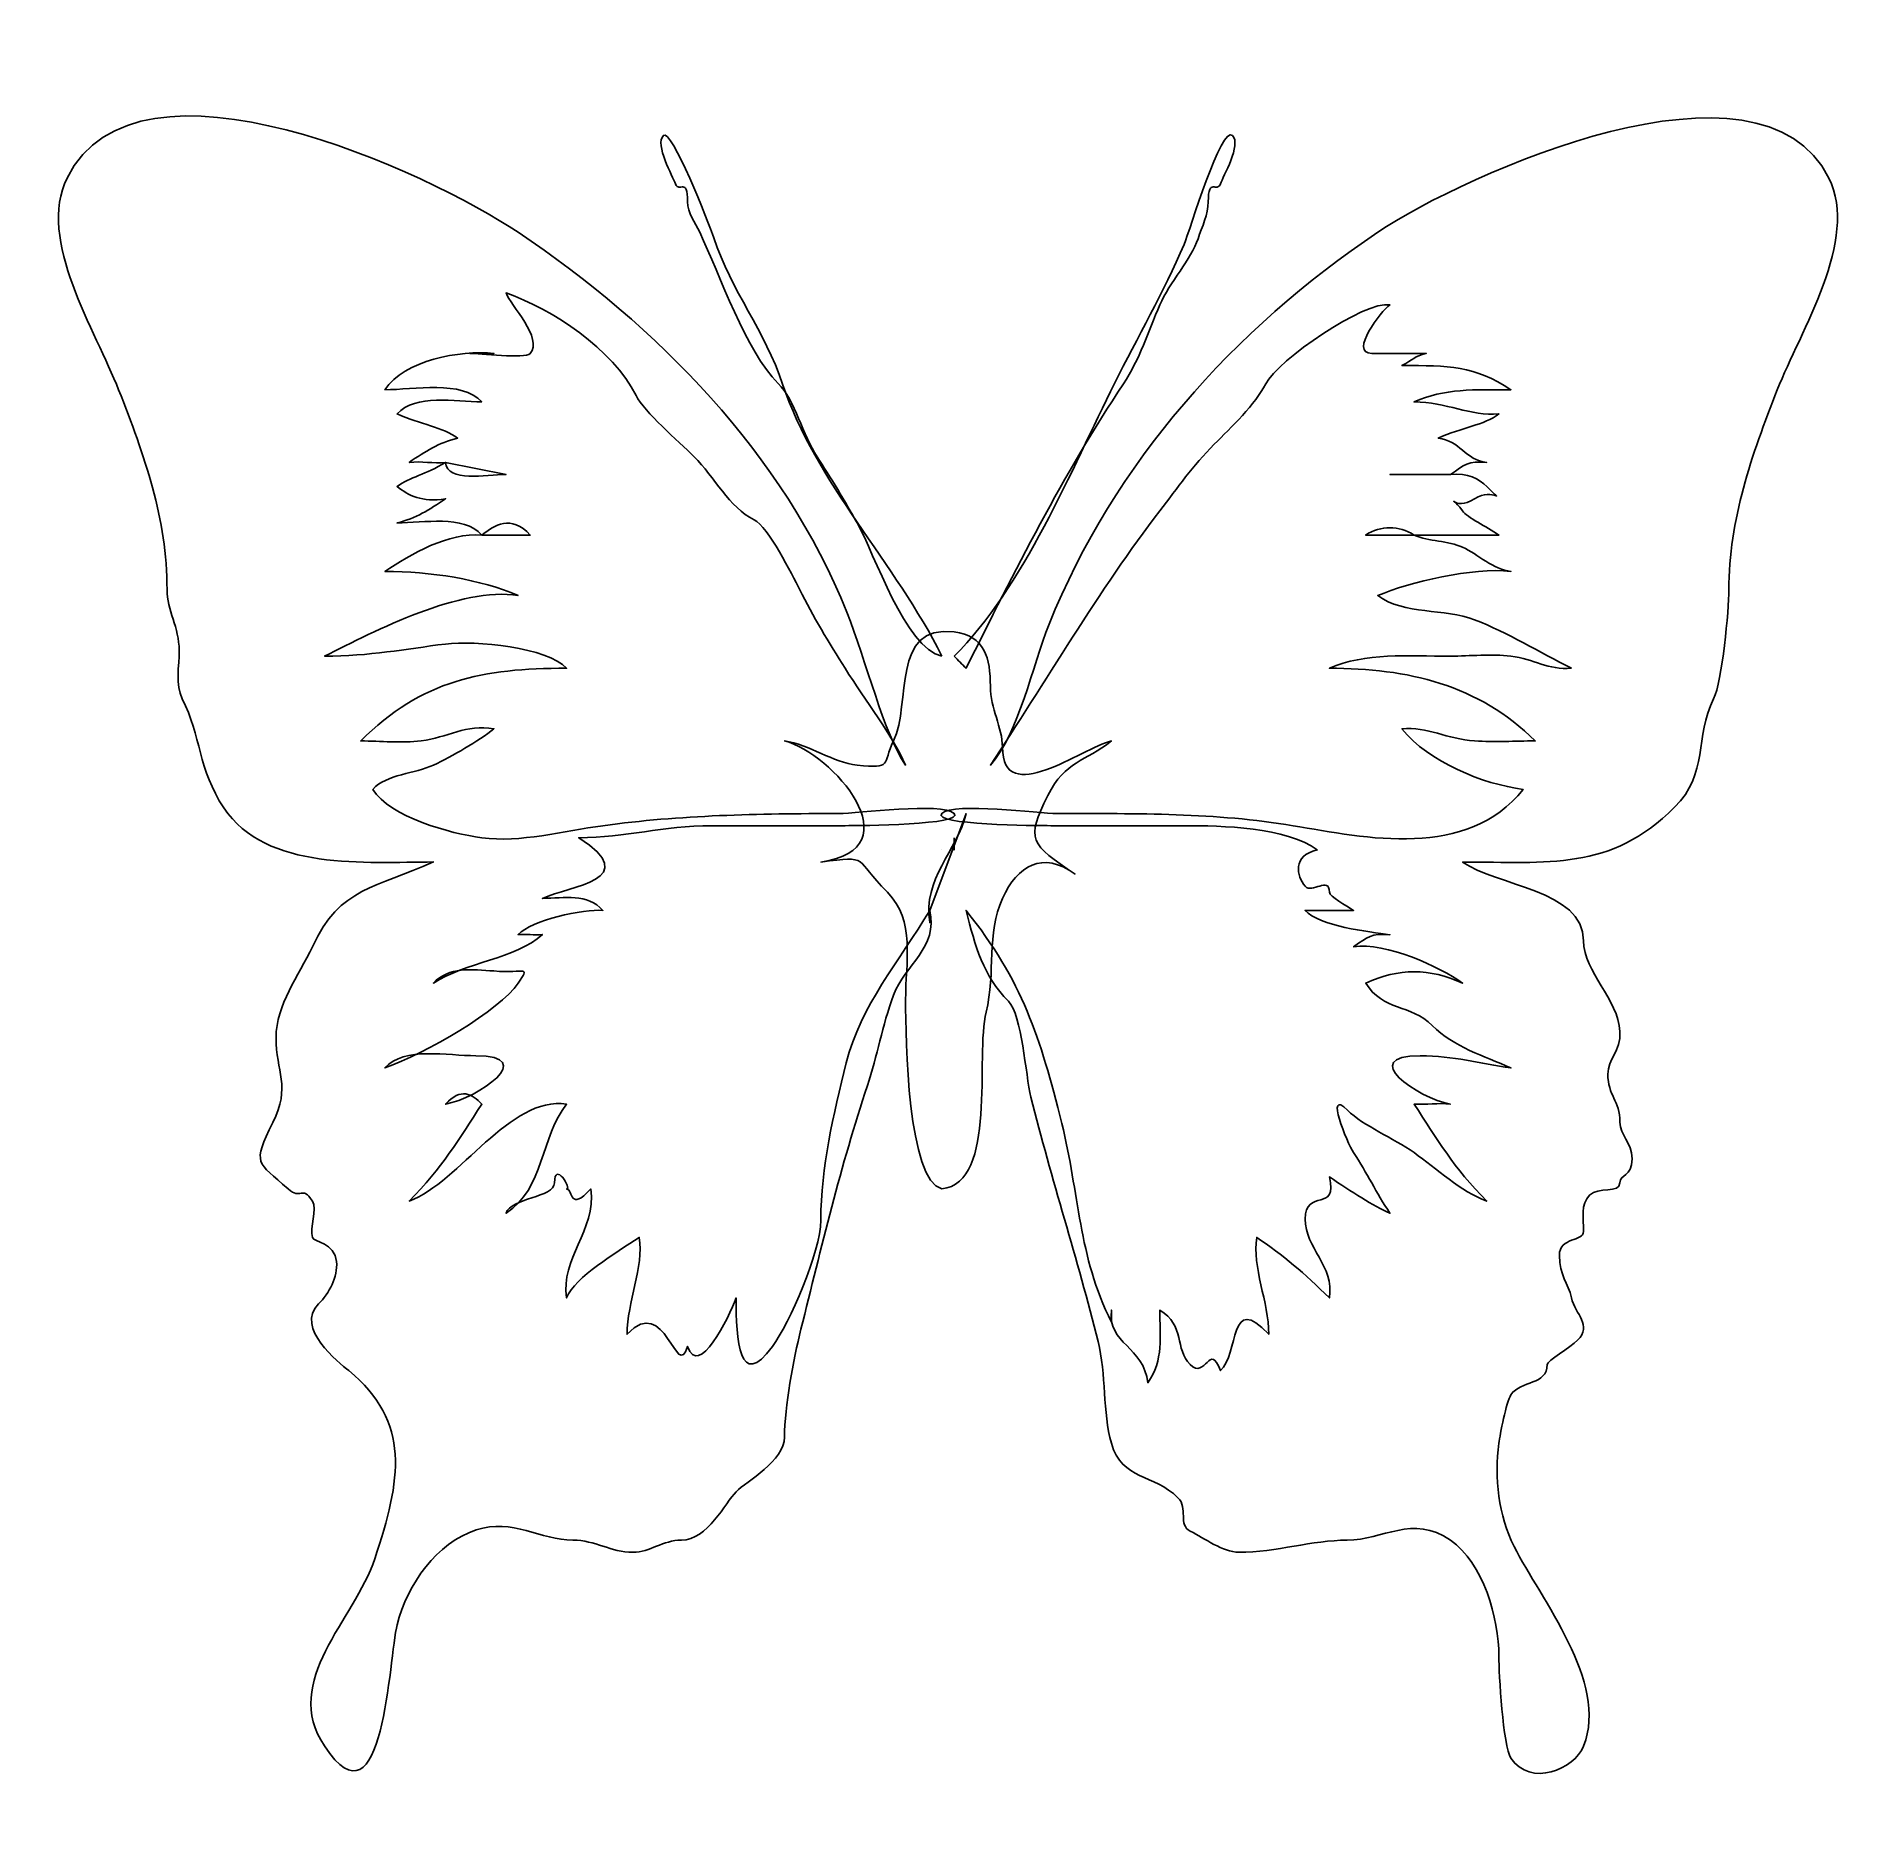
# Model space of a CAD drawing. Header units: centimetres. Extents: x -3.48 to 3.48, y -3.4 to 3.47.
import ezdxf

# ---------------------------------------------------------------- set-up
doc = ezdxf.new("R2010")
doc.units = ezdxf.units.CM
doc.header["$MEASUREMENT"] = 0
doc.layers.add('Layer 1', color=7, linetype='Continuous')

msp = doc.modelspace()

# ---------------------------------------------------------------- linework, layer by layer
at = {"layer": 'Layer 1', "lineweight": 25}
for points, knots in [([(-2.38187, 1.10178), (-2.20918, 1.10178), (-2.07387, 1.12893), (-1.91938, 1.14803), (-1.91938, 1.14803), (-1.80569, 1.16208), (-1.5296, 1.13544), (-1.45689, 1.05553), (-1.45689, 1.05553), (-1.77614, 1.05553), (-2.00982, 1.01134), (-2.24313, 0.77803), (-2.24313, 0.77803), (-2.16767, 0.77803), (-2.08658, 0.76874), (-2.01188, 0.77803), (-2.01188, 0.77803), (-1.91308, 0.79031), (-1.84099, 0.84296), (-1.73438, 0.82428), (-1.73438, 0.82428), (-1.79354, 0.77631), (-1.89345, 0.71995), (-1.96563, 0.68553), (-1.96563, 0.68553), (-2.03339, 0.65322), (-2.14666, 0.65111), (-2.19688, 0.59303), (-2.19688, 0.59303), (-2.13134, 0.48664), (-1.90044, 0.42407), (-1.78064, 0.40806), (-1.78064, 0.40806), (-1.63406, 0.38848), (-1.46854, 0.43365), (-1.31815, 0.45431), (-1.31815, 0.45431), (-1.02457, 0.49466), (-0.72461, 0.50056), (-0.41632, 0.50056), (-0.41632, 0.50056), (-0.34845, 0.50056), (-0.02241, 0.54504), (0.02307, 0.50056), (0.02307, 0.50056), (0.06683, 0.45772), (-0.33864, 0.45431), (-0.3932, 0.45431), (-0.3932, 0.45431), (-0.56277, 0.45431), (-0.73234, 0.45431), (-0.90191, 0.45431), (-0.90191, 0.45431), (-1.09241, 0.45431), (-1.22841, 0.40806), (-1.41065, 0.40806), (-1.41065, 0.40806), (-1.15959, 0.24759), (-1.44354, 0.22494), (-1.5494, 0.17681), (-1.5494, 0.17681), (-1.46312, 0.17681), (-1.37888, 0.19761), (-1.31815, 0.13056), (-1.31815, 0.13056), (-1.39213, 0.13728), (-1.59154, 0.09365), (-1.64189, 0.03806), (-1.64189, 0.03806), (-1.61117, 0.03989), (-1.58011, 0.03623), (-1.54939, 0.03806), (-1.54939, 0.03806), (-1.65025, -0.05367), (-1.84734, -0.06806), (-1.96563, -0.14694), (-1.96563, -0.14694), (-1.90856, -0.08392), (-1.81754, -0.09429), (-1.73438, -0.10069), (-1.73438, -0.10069), (-1.61167, -0.11011), (-1.59664, -0.07889), (-1.64188, -0.14694), (-1.64188, -0.14694), (-1.71123, -0.25127), (-1.99809, -0.41689), (-2.15062, -0.47068), (-2.15062, -0.47068), (-2.07759, -0.38794), (-1.91048, -0.42443), (-1.80375, -0.42443), (-1.80375, -0.42443), (-1.56134, -0.42443), (-1.79409, -0.58612), (-1.91937, -0.60937), (-1.91937, -0.60937), (-1.85994, -0.5451), (-1.81936, -0.56942), (-1.78062, -0.60937), (-1.78062, -0.60937), (-1.86944, -0.74261), (-1.93117, -0.85247), (-2.05812, -0.97936), (-2.05812, -0.97936), (-1.86402, -0.90737), (-1.67424, -0.57643), (-1.45688, -0.60937), (-1.45688, -0.60937), (-1.55684, -0.73267), (-1.54165, -0.93206), (-1.68813, -1.02561), (-1.68813, -1.02561), (-1.67122, -0.9682), (-1.50313, -0.96566), (-1.50313, -0.90999), (-1.50313, -0.90999), (-1.50313, -0.82289), (-1.43503, -0.93576), (-1.45688, -0.93311), (-1.45688, -0.93311), (-1.42965, -0.93639), (-1.44804, -1.02241), (-1.36441, -0.93311), (-1.36441, -0.93311), (-1.3439, -1.09326), (-1.4812, -1.19862), (-1.45688, -1.3493), (-1.45688, -1.3493), (-1.42346, -1.26823), (-1.26937, -1.17806), (-1.17938, -1.11811), (-1.17938, -1.11811), (-1.16096, -1.23236), (-1.22563, -1.36378), (-1.22563, -1.48805), (-1.22563, -1.48805), (-1.07815, -1.32866), (-1.03791, -1.67368), (-0.99438, -1.5343), (-0.99438, -1.5343), (-0.95504, -1.66029), (-0.83571, -1.42394), (-0.80938, -1.3493), (-0.80938, -1.3493), (-0.80938, -1.50956), (-0.79726, -1.70781), (-0.67063, -1.5343), (-0.67063, -1.5343), (-0.60702, -1.44715), (-0.48566, -1.17508), (-0.48566, -1.0526), (-0.48566, -1.0526), (-0.48566, -0.84956), (-0.43772, -0.64893), (-0.38835, -0.45139), (-0.38835, -0.45139), (-0.33337, -0.23155), (-0.18621, -0.06407), (-0.06939, 0.13061), (-0.06939, 0.13061), (-0.03663, -0.01361), (-0.16408, -0.07457), (-0.20814, -0.19313), (-0.20814, -0.19313), (-0.25201, -0.31111), (-0.2696, -0.42379), (-0.30786, -0.53857), (-0.30786, -0.53857), (-0.40901, -0.84186), (-0.48434, -1.15891), (-0.56183, -1.46919), (-0.56183, -1.46919), (-0.59075, -1.58492), (-0.62435, -1.76396), (-0.62435, -1.88117), (-0.62435, -1.88117), (-0.62435, -1.9725), (-0.769, -2.04897), (-0.80935, -2.08929), (-0.80935, -2.08929), (-0.85031, -2.13027), (-0.91804, -2.27429), (-1.01832, -2.27429), (-1.01832, -2.27429), (-1.08923, -2.27429), (-1.13804, -2.32054), (-1.20332, -2.32054), (-1.20332, -2.32054), (-1.2892, -2.32054), (-1.34696, -2.27429), (-1.43285, -2.27429), (-1.43285, -2.27429), (-1.55511, -2.27429), (-1.66431, -2.18928), (-1.80226, -2.23526), (-1.80226, -2.23526), (-1.95302, -2.2855), (-2.06396, -2.43894), (-2.10433, -2.59803), (-2.10433, -2.59803), (-2.1355, -2.72096), (-2.15447, -3.40247), (-2.38183, -3.06052), (-2.38183, -3.06052), (-2.54778, -2.81094), (-2.2683, -2.58117), (-2.18961, -2.34509), (-2.18961, -2.34509), (-2.08899, -2.0432), (-2.04946, -1.82346), (-2.28933, -1.62677), (-2.28933, -1.62677), (-2.32624, -1.5965), (-2.49605, -1.4635), (-2.40495, -1.3724), (-2.40495, -1.3724), (-2.36346, -1.33094), (-2.33034, -1.27043), (-2.33558, -1.21058), (-2.33558, -1.21058), (-2.34185, -1.1388), (-2.42239, -1.13628), (-2.42808, -1.11808), (-2.42808, -1.11808), (-2.43946, -1.08175), (-2.4081, -1.01087), (-2.42808, -0.97933), (-2.42808, -0.97933), (-2.46777, -0.91665), (-2.47155, -0.97708), (-2.52058, -0.93308), (-2.52058, -0.93308), (-2.63885, -0.82696), (-2.6593, -0.84056), (-2.57881, -0.67956), (-2.57881, -0.67956), (-2.5097, -0.54134), (-2.56682, -0.48522), (-2.56682, -0.355), (-2.56682, -0.355), (-2.56682, -0.22996), (-2.48006, -0.12021), (-2.42807, -0.00813), (-2.42807, -0.00813), (-2.32142, 0.22177), (-2.18418, 0.21621), (-1.96558, 0.31561), (-1.96558, 0.31561), (-2.22217, 0.31561), (-2.60431, 0.27939), (-2.76629, 0.5223), (-2.76629, 0.5223), (-2.86482, 0.67004), (-2.85286, 0.79516), (-2.92485, 0.93912), (-2.92485, 0.93912), (-2.95141, 0.99225), (-2.93684, 1.06448), (-2.93684, 1.12353), (-2.93684, 1.12353), (-2.93684, 1.20989), (-2.98309, 1.27868), (-2.98309, 1.35478), (-2.98309, 1.35478), (-2.98309, 1.62757), (-3.06945, 1.86834), (-3.16809, 2.11935), (-3.16809, 2.11935), (-3.25566, 2.34209), (-3.48196, 2.69404), (-3.36509, 2.92777), (-3.36509, 2.92777), (-3.09479, 3.46839), (-1.97923, 2.94693), (-1.64189, 2.72052), (-1.64189, 2.72052), (-1.11069, 2.36399), (-0.62787, 1.87348), (-0.38634, 1.26965), (-0.38634, 1.26965), (-0.31305, 1.08645), (-0.24386, 0.80086), (-0.16195, 0.68553), (-0.16195, 0.68553), (-0.21235, 0.79882), (-0.31475, 0.93138), (-0.3932, 1.05552), (-0.3932, 1.05552), (-0.45318, 1.15045), (-0.51679, 1.25644), (-0.56618, 1.35529), (-0.56618, 1.35529), (-0.59544, 1.4139), (-0.68667, 1.5954), (-0.74088, 1.62252), (-0.74088, 1.62252), (-0.83594, 1.67004), (-0.89156, 1.78516), (-0.97043, 1.86403), (-0.97043, 1.86403), (-1.02925, 1.92285), (-1.16077, 2.03574), (-1.19141, 2.097), (-1.19141, 2.097), (-1.27999, 2.27414), (-1.51111, 2.4268), (-1.68817, 2.48927), (-1.68817, 2.48927), (-1.67105, 2.44069), (-1.54532, 2.31536), (-1.59567, 2.25802), (-1.59567, 2.25802), (-1.61509, 2.2359), (-1.7931, 2.25802), (-1.82692, 2.25802), (-1.82692, 2.25802), (-1.79607, 2.25802), (-1.76525, 2.25802), (-1.73442, 2.25802), (-1.73442, 2.25802), (-1.86338, 2.27091), (-2.07872, 2.23191), (-2.15066, 2.11927), (-2.15066, 2.11927), (-2.04086, 2.11927), (-1.85644, 2.15668), (-1.78067, 2.07302), (-1.78067, 2.07302), (-1.88298, 2.07302), (-2.03337, 2.10522), (-2.10441, 2.02677), (-2.10441, 2.02677), (-2.01604, 1.98658), (-1.92777, 1.97645), (-1.87316, 1.93427), (-1.87316, 1.93427), (-1.94735, 1.91623), (-1.9941, 1.88448), (-2.05816, 1.84177), (-2.05816, 1.84177), (-2.01265, 1.84751), (-1.96495, 1.83603), (-1.91941, 1.84177), (-1.91941, 1.84177), (-1.99598, 1.79327), (-2.05474, 1.78761), (-2.10441, 1.74927), (-2.10441, 1.74927), (-2.06115, 1.71588), (-2.00913, 1.68762), (-1.91941, 1.70302), (-1.91941, 1.70302), (-1.98347, 1.66032), (-2.03022, 1.62854), (-2.10441, 1.61052), (-2.10441, 1.61052), (-2.0021, 1.61052), (-1.85171, 1.64272), (-1.78067, 1.56427), (-1.78067, 1.56427), (-1.90704, 1.57573), (-2.05253, 1.49095), (-2.15066, 1.42552), (-2.15066, 1.42552), (-1.97828, 1.42552), (-1.7862, 1.39589), (-1.64192, 1.33302), (-1.64192, 1.33302), (-1.8616, 1.36848), (-2.18605, 1.1997), (-2.38187, 1.10178)], [0, 0, 0, 0, 0.0106383, 0.0106383, 0.0106383, 0.0106383, 0.0212766, 0.0212766, 0.0212766, 0.0212766, 0.0319149, 0.0319149, 0.0319149, 0.0319149, 0.0425532, 0.0425532, 0.0425532, 0.0425532, 0.0531915, 0.0531915, 0.0531915, 0.0531915, 0.0638298, 0.0638298, 0.0638298, 0.0638298, 0.0744681, 0.0744681, 0.0744681, 0.0744681, 0.0851064, 0.0851064, 0.0851064, 0.0851064, 0.0957447, 0.0957447, 0.0957447, 0.0957447, 0.106383, 0.106383, 0.106383, 0.106383, 0.1170213, 0.1170213, 0.1170213, 0.1170213, 0.1276596, 0.1276596, 0.1276596, 0.1276596, 0.1382979, 0.1382979, 0.1382979, 0.1382979, 0.1489362, 0.1489362, 0.1489362, 0.1489362, 0.1595745, 0.1595745, 0.1595745, 0.1595745, 0.1702128, 0.1702128, 0.1702128, 0.1702128, 0.1808511, 0.1808511, 0.1808511, 0.1808511, 0.1914894, 0.1914894, 0.1914894, 0.1914894, 0.2021277, 0.2021277, 0.2021277, 0.2021277, 0.212766, 0.212766, 0.212766, 0.212766, 0.2234043, 0.2234043, 0.2234043, 0.2234043, 0.2340426, 0.2340426, 0.2340426, 0.2340426, 0.2446809, 0.2446809, 0.2446809, 0.2446809, 0.2553191, 0.2553191, 0.2553191, 0.2553191, 0.2659574, 0.2659574, 0.2659574, 0.2659574, 0.2765957, 0.2765957, 0.2765957, 0.2765957, 0.287234, 0.287234, 0.287234, 0.287234, 0.2978723, 0.2978723, 0.2978723, 0.2978723, 0.3085106, 0.3085106, 0.3085106, 0.3085106, 0.3191489, 0.3191489, 0.3191489, 0.3191489, 0.3297872, 0.3297872, 0.3297872, 0.3297872, 0.3404255, 0.3404255, 0.3404255, 0.3404255, 0.3510638, 0.3510638, 0.3510638, 0.3510638, 0.3617021, 0.3617021, 0.3617021, 0.3617021, 0.3723404, 0.3723404, 0.3723404, 0.3723404, 0.3829787, 0.3829787, 0.3829787, 0.3829787, 0.393617, 0.393617, 0.393617, 0.393617, 0.4042553, 0.4042553, 0.4042553, 0.4042553, 0.4148936, 0.4148936, 0.4148936, 0.4148936, 0.4255319, 0.4255319, 0.4255319, 0.4255319, 0.4361702, 0.4361702, 0.4361702, 0.4361702, 0.4468085, 0.4468085, 0.4468085, 0.4468085, 0.4574468, 0.4574468, 0.4574468, 0.4574468, 0.4680851, 0.4680851, 0.4680851, 0.4680851, 0.4787234, 0.4787234, 0.4787234, 0.4787234, 0.4893617, 0.4893617, 0.4893617, 0.4893617, 0.5, 0.5, 0.5, 0.5, 0.5106383, 0.5106383, 0.5106383, 0.5106383, 0.5212766, 0.5212766, 0.5212766, 0.5212766, 0.5319149, 0.5319149, 0.5319149, 0.5319149, 0.5425532, 0.5425532, 0.5425532, 0.5425532, 0.5531915, 0.5531915, 0.5531915, 0.5531915, 0.5638298, 0.5638298, 0.5638298, 0.5638298, 0.5744681, 0.5744681, 0.5744681, 0.5744681, 0.5851064, 0.5851064, 0.5851064, 0.5851064, 0.5957447, 0.5957447, 0.5957447, 0.5957447, 0.606383, 0.606383, 0.606383, 0.606383, 0.6170213, 0.6170213, 0.6170213, 0.6170213, 0.6276596, 0.6276596, 0.6276596, 0.6276596, 0.6382979, 0.6382979, 0.6382979, 0.6382979, 0.6489362, 0.6489362, 0.6489362, 0.6489362, 0.6595745, 0.6595745, 0.6595745, 0.6595745, 0.6702128, 0.6702128, 0.6702128, 0.6702128, 0.6808511, 0.6808511, 0.6808511, 0.6808511, 0.6914894, 0.6914894, 0.6914894, 0.6914894, 0.7021277, 0.7021277, 0.7021277, 0.7021277, 0.712766, 0.712766, 0.712766, 0.712766, 0.7234043, 0.7234043, 0.7234043, 0.7234043, 0.7340426, 0.7340426, 0.7340426, 0.7340426, 0.7446809, 0.7446809, 0.7446809, 0.7446809, 0.7553191, 0.7553191, 0.7553191, 0.7553191, 0.7659574, 0.7659574, 0.7659574, 0.7659574, 0.7765957, 0.7765957, 0.7765957, 0.7765957, 0.787234, 0.787234, 0.787234, 0.787234, 0.7978723, 0.7978723, 0.7978723, 0.7978723, 0.8085106, 0.8085106, 0.8085106, 0.8085106, 0.8191489, 0.8191489, 0.8191489, 0.8191489, 0.8297872, 0.8297872, 0.8297872, 0.8297872, 0.8404255, 0.8404255, 0.8404255, 0.8404255, 0.8510638, 0.8510638, 0.8510638, 0.8510638, 0.8617021, 0.8617021, 0.8617021, 0.8617021, 0.8723404, 0.8723404, 0.8723404, 0.8723404, 0.8829787, 0.8829787, 0.8829787, 0.8829787, 0.893617, 0.893617, 0.893617, 0.893617, 0.9042553, 0.9042553, 0.9042553, 0.9042553, 0.9148936, 0.9148936, 0.9148936, 0.9148936, 0.9255319, 0.9255319, 0.9255319, 0.9255319, 0.9361702, 0.9361702, 0.9361702, 0.9361702, 0.9468085, 0.9468085, 0.9468085, 0.9468085, 0.9574468, 0.9574468, 0.9574468, 0.9574468, 0.9680851, 0.9680851, 0.9680851, 0.9680851, 0.9787234, 0.9787234, 0.9787234, 0.9787234, 1, 1, 1, 1]), ([(2.38182, 1.05553), (2.29308, 1.04749), (2.23807, 1.09096), (2.15057, 1.10178), (2.15057, 1.10178), (2.07635, 1.11096), (1.99433, 1.10178), (1.91932, 1.10178), (1.91932, 1.10178), (1.75657, 1.10178), (1.59446, 1.11551), (1.45683, 1.05553), (1.45683, 1.05553), (1.75409, 1.05553), (2.02764, 0.99346), (2.24309, 0.77803), (2.24309, 0.77803), (2.16647, 0.77803), (2.0882, 0.77298), (2.01184, 0.77803), (2.01184, 0.77803), (1.90762, 0.78494), (1.8306, 0.83301), (1.73434, 0.82428), (1.73434, 0.82428), (1.83594, 0.69627), (2.04382, 0.61346), (2.19683, 0.59303), (2.19683, 0.59303), (1.98241, 0.323), (1.59715, 0.40727), (1.31807, 0.45431), (1.31807, 0.45431), (1.02324, 0.504), (0.72448, 0.50056), (0.41624, 0.50056), (0.41624, 0.50056), (0.34837, 0.50056), (0.02233, 0.54504), (-0.02313, 0.50056), (-0.02313, 0.50056), (-0.06692, 0.45772), (0.33858, 0.45431), (0.39311, 0.45431), (0.39311, 0.45431), (0.56268, 0.45431), (0.73223, 0.45431), (0.90182, 0.45431), (0.90182, 0.45431), (1.04575, 0.45431), (1.29152, 0.4492), (1.41059, 0.36179), (1.41059, 0.36179), (1.31365, 0.33898), (1.3319, 0.26207), (1.36434, 0.22304), (1.36434, 0.22304), (1.3894, 0.19288), (1.45684, 0.26265), (1.45684, 0.19992), (1.45684, 0.19992), (1.45684, 0.18426), (1.52299, 0.14825), (1.54934, 0.13055), (1.54934, 0.13055), (1.48767, 0.13055), (1.42602, 0.13055), (1.36434, 0.13055), (1.36434, 0.13055), (1.41834, 0.07091), (1.60717, 0.04885), (1.68808, 0.03805), (1.68808, 0.03805), (1.61561, 0.043), (1.60495, 0.03077), (1.54933, -0.0082), (1.54933, -0.0082), (1.67175, 0.00979), (1.87789, -0.08363), (1.96557, -0.14695), (1.96557, -0.14695), (1.83868, -0.08924), (1.72247, -0.08924), (1.59558, -0.14695), (1.59558, -0.14695), (1.66199, -0.25482), (1.76706, -0.22593), (1.84995, -0.30882), (1.84995, -0.30882), (1.93266, -0.39153), (2.04741, -0.42532), (2.15057, -0.47069), (2.15057, -0.47069), (2.0296, -0.45455), (1.93311, -0.42444), (1.8037, -0.42444), (1.8037, -0.42444), (1.56132, -0.42444), (1.79404, -0.58613), (1.91932, -0.60938), (1.91932, -0.60938), (1.8741, -0.60366), (1.82616, -0.6115), (1.78057, -0.60938), (1.78057, -0.60938), (1.86939, -0.74262), (1.93114, -0.85248), (2.05807, -0.97937), (2.05807, -0.97937), (1.95922, -0.9427), (1.86556, -0.85494), (1.78057, -0.79437), (1.78057, -0.79437), (1.70175, -0.7382), (1.586, -0.69229), (1.5262, -0.6325), (1.5262, -0.6325), (1.43738, -0.54368), (1.52509, -0.75802), (1.54932, -0.79437), (1.54932, -0.79437), (1.6021, -0.87353), (1.63528, -0.94645), (1.68807, -1.02562), (1.68807, -1.02562), (1.62483, -0.99749), (1.54162, -0.94341), (1.45682, -0.88687), (1.45682, -0.88687), (1.49238, -1.02504), (1.36432, -0.92931), (1.36432, -1.0479), (1.36432, -1.0479), (1.36432, -1.15799), (1.47645, -1.22755), (1.45682, -1.34934), (1.45682, -1.34934), (1.36321, -1.25586), (1.27905, -1.18461), (1.17932, -1.11815), (1.17932, -1.11815), (1.1609, -1.2324), (1.22557, -1.36382), (1.22557, -1.48809), (1.22557, -1.48809), (1.0723, -1.32243), (1.11198, -1.56506), (1.04057, -1.62684), (1.04057, -1.62684), (0.99993, -1.51418), (0.98472, -1.66348), (0.92495, -1.60372), (0.92495, -1.60372), (0.86505, -1.54382), (0.90743, -1.45598), (0.80933, -1.3956), (0.80933, -1.3956), (0.80933, -1.49355), (0.82468, -1.58917), (0.76308, -1.6731), (0.76308, -1.6731), (0.74951, -1.53594), (0.60851, -1.52488), (0.62433, -1.3956), (0.62433, -1.3956), (0.62433, -1.41103), (0.62433, -1.42642), (0.62433, -1.44185), (0.62433, -1.44185), (0.49683, -1.18674), (0.50199, -0.95219), (0.43457, -0.68268), (0.43457, -0.68268), (0.35197, -0.35237), (0.28561, -0.13975), (0.06937, 0.13054), (0.06937, 0.13054), (0.10385, -0.00736), (0.13454, -0.11962), (0.23124, -0.21633), (0.23124, -0.21633), (0.28323, -0.26832), (0.29575, -0.4975), (0.31689, -0.58206), (0.31689, -0.58206), (0.3951, -0.89477), (0.49509, -1.2023), (0.5733, -1.51511), (0.5733, -1.51511), (0.60468, -1.64063), (0.59068, -1.78678), (0.62431, -1.90437), (0.62431, -1.90437), (0.6649, -2.04637), (0.78631, -2.02013), (0.87868, -2.11249), (0.87868, -2.11249), (0.91861, -2.15242), (0.87752, -2.21597), (0.92578, -2.2401), (0.92578, -2.2401), (0.97976, -2.26711), (1.05056, -2.32061), (1.11078, -2.32061), (1.11078, -2.32061), (1.25712, -2.32061), (1.38992, -2.27436), (1.52533, -2.27436), (1.52533, -2.27436), (1.6613, -2.27436), (1.77369, -2.17445), (1.91932, -2.27436), (1.91932, -2.27436), (2.04545, -2.36091), (2.10432, -2.57289), (2.10432, -2.71801), (2.10432, -2.71801), (2.10432, -2.78193), (2.12012, -3.0612), (2.15057, -3.10687), (2.15057, -3.10687), (2.22489, -3.21831), (2.39224, -3.15071), (2.42807, -3.06062), (2.42807, -3.06062), (2.52499, -2.81699), (2.2636, -2.50042), (2.16256, -2.29833), (2.16256, -2.29833), (2.10345, -2.18009), (2.0862, -2.03557), (2.10433, -1.90434), (2.10433, -1.90434), (2.10888, -1.87145), (2.13235, -1.7463), (2.15058, -1.71934), (2.15058, -1.71934), (2.18807, -1.66391), (2.28933, -1.6824), (2.28933, -1.60372), (2.28933, -1.60372), (2.28933, -1.58853), (2.3768, -1.53937), (2.40495, -1.51122), (2.40495, -1.51122), (2.46356, -1.45261), (2.39548, -1.41285), (2.38183, -1.34935), (2.38183, -1.34935), (2.36947, -1.29186), (2.33558, -1.26524), (2.33558, -1.18753), (2.33558, -1.18753), (2.33558, -1.11469), (2.42808, -1.1358), (2.42808, -1.09503), (2.42808, -1.09503), (2.42808, -1.0455), (2.41527, -0.99221), (2.4512, -0.95628), (2.4512, -0.95628), (2.48356, -0.92392), (2.56682, -0.95043), (2.56682, -0.91003), (2.56682, -0.91003), (2.56682, -0.87373), (2.61307, -0.89027), (2.61307, -0.81753), (2.61307, -0.81753), (2.61307, -0.75443), (2.56682, -0.72855), (2.56682, -0.67794), (2.56682, -0.67794), (2.56682, -0.59671), (2.52057, -0.57594), (2.52057, -0.49469), (2.52057, -0.49469), (2.52057, -0.4373), (2.57039, -0.40812), (2.56682, -0.33197), (2.56682, -0.33197), (2.561, -0.20793), (2.42807, -0.10565), (2.42807, 0.0149), (2.42807, 0.0149), (2.42807, 0.20987), (2.09253, 0.22382), (1.96558, 0.31552), (1.96558, 0.31552), (2.29134, 0.31552), (2.53131, 0.28007), (2.77581, 0.52451), (2.77581, 0.52451), (2.90641, 0.65506), (2.85122, 0.79166), (2.9248, 0.93903), (2.9248, 0.93903), (2.957, 1.00348), (2.98303, 1.28003), (2.98303, 1.35466), (2.98303, 1.35466), (2.98303, 1.62234), (3.06955, 1.86856), (3.16803, 2.11923), (3.16803, 2.11923), (3.25561, 2.34204), (3.48214, 2.69348), (3.36501, 2.92774), (3.36501, 2.92774), (3.1027, 3.45238), (1.97611, 2.94483), (1.64181, 2.72049), (1.64181, 2.72049), (1.09296, 2.35211), (0.6324, 1.83869), (0.38626, 1.22337), (0.38626, 1.22337), (0.32231, 1.06354), (0.27021, 0.80588), (0.16187, 0.6855), (0.16187, 0.6855), (0.36594, 0.9916), (0.57917, 1.35831), (0.80933, 1.65673), (0.80933, 1.65673), (0.87894, 1.74701), (0.93337, 1.82702), (1.01745, 1.9111), (1.01745, 1.9111), (1.08037, 1.97399), (1.17517, 2.06464), (1.21359, 2.1415), (1.21359, 2.1415), (1.25875, 2.23186), (1.59298, 2.46143), (1.68809, 2.44297), (1.68809, 2.44297), (1.65404, 2.42122), (1.53087, 2.25797), (1.61872, 2.25797), (1.61872, 2.25797), (1.68809, 2.25797), (1.75747, 2.25797), (1.82684, 2.25797), (1.82684, 2.25797), (1.77861, 2.24622), (1.77834, 2.23492), (1.73434, 2.21172), (1.73434, 2.21172), (1.91058, 2.21172), (2.01281, 2.21108), (2.15058, 2.11922), (2.15058, 2.11922), (2.01345, 2.11922), (1.89497, 2.12499), (1.78059, 2.07297), (1.78059, 2.07297), (1.90312, 2.07297), (1.99599, 2.01688), (2.10433, 2.02672), (2.10433, 2.02672), (2.04972, 1.98455), (1.96145, 1.97439), (1.87308, 1.93422), (1.87308, 1.93422), (1.95449, 1.92615), (1.97666, 1.84979), (2.05808, 1.84172), (2.05808, 1.84172), (1.98561, 1.84667), (1.97495, 1.83444), (1.91933, 1.79547), (1.91933, 1.79547), (1.98571, 1.80359), (2.02852, 1.77877), (2.05808, 1.74922), (2.05808, 1.74922), (2.13454, 1.67276), (2.08343, 1.7507), (2.01183, 1.70297), (2.01183, 1.70297), (1.92981, 1.64831), (1.90528, 1.73901), (1.96558, 1.65672), (1.96558, 1.65672), (1.98442, 1.631), (2.05538, 1.59708), (2.10433, 1.56422), (2.10433, 1.56422), (1.99641, 1.56422), (1.88851, 1.56422), (1.78059, 1.56422), (1.78059, 1.56422), (1.83631, 1.53887), (1.91103, 1.54334), (1.96559, 1.51797), (1.96559, 1.51797), (2.02303, 1.49125), (2.08502, 1.43195), (2.15059, 1.42547), (2.15059, 1.42547), (2.00629, 1.44187), (1.76126, 1.38502), (1.64182, 1.33297), (1.64182, 1.33297), (1.74265, 1.25836), (1.89593, 1.28542), (2.01181, 1.24047), (2.01181, 1.24047), (2.13835, 1.19145), (2.26035, 1.11628), (2.38182, 1.05553)], [0, 0, 0, 0, 0.0096154, 0.0096154, 0.0096154, 0.0096154, 0.0192308, 0.0192308, 0.0192308, 0.0192308, 0.0288462, 0.0288462, 0.0288462, 0.0288462, 0.0384615, 0.0384615, 0.0384615, 0.0384615, 0.0480769, 0.0480769, 0.0480769, 0.0480769, 0.0576923, 0.0576923, 0.0576923, 0.0576923, 0.0673077, 0.0673077, 0.0673077, 0.0673077, 0.0769231, 0.0769231, 0.0769231, 0.0769231, 0.0865385, 0.0865385, 0.0865385, 0.0865385, 0.0961538, 0.0961538, 0.0961538, 0.0961538, 0.1057692, 0.1057692, 0.1057692, 0.1057692, 0.1153846, 0.1153846, 0.1153846, 0.1153846, 0.125, 0.125, 0.125, 0.125, 0.1346154, 0.1346154, 0.1346154, 0.1346154, 0.1442308, 0.1442308, 0.1442308, 0.1442308, 0.1538462, 0.1538462, 0.1538462, 0.1538462, 0.1634615, 0.1634615, 0.1634615, 0.1634615, 0.1730769, 0.1730769, 0.1730769, 0.1730769, 0.1826923, 0.1826923, 0.1826923, 0.1826923, 0.1923077, 0.1923077, 0.1923077, 0.1923077, 0.2019231, 0.2019231, 0.2019231, 0.2019231, 0.2115385, 0.2115385, 0.2115385, 0.2115385, 0.2211538, 0.2211538, 0.2211538, 0.2211538, 0.2307692, 0.2307692, 0.2307692, 0.2307692, 0.2403846, 0.2403846, 0.2403846, 0.2403846, 0.25, 0.25, 0.25, 0.25, 0.2596154, 0.2596154, 0.2596154, 0.2596154, 0.2692308, 0.2692308, 0.2692308, 0.2692308, 0.2788462, 0.2788462, 0.2788462, 0.2788462, 0.2884615, 0.2884615, 0.2884615, 0.2884615, 0.2980769, 0.2980769, 0.2980769, 0.2980769, 0.3076923, 0.3076923, 0.3076923, 0.3076923, 0.3173077, 0.3173077, 0.3173077, 0.3173077, 0.3269231, 0.3269231, 0.3269231, 0.3269231, 0.3365385, 0.3365385, 0.3365385, 0.3365385, 0.3461538, 0.3461538, 0.3461538, 0.3461538, 0.3557692, 0.3557692, 0.3557692, 0.3557692, 0.3653846, 0.3653846, 0.3653846, 0.3653846, 0.375, 0.375, 0.375, 0.375, 0.3846154, 0.3846154, 0.3846154, 0.3846154, 0.3942308, 0.3942308, 0.3942308, 0.3942308, 0.4038462, 0.4038462, 0.4038462, 0.4038462, 0.4134615, 0.4134615, 0.4134615, 0.4134615, 0.4230769, 0.4230769, 0.4230769, 0.4230769, 0.4326923, 0.4326923, 0.4326923, 0.4326923, 0.4423077, 0.4423077, 0.4423077, 0.4423077, 0.4519231, 0.4519231, 0.4519231, 0.4519231, 0.4615385, 0.4615385, 0.4615385, 0.4615385, 0.4711538, 0.4711538, 0.4711538, 0.4711538, 0.4807692, 0.4807692, 0.4807692, 0.4807692, 0.4903846, 0.4903846, 0.4903846, 0.4903846, 0.5, 0.5, 0.5, 0.5, 0.5096154, 0.5096154, 0.5096154, 0.5096154, 0.5192308, 0.5192308, 0.5192308, 0.5192308, 0.5288462, 0.5288462, 0.5288462, 0.5288462, 0.5384615, 0.5384615, 0.5384615, 0.5384615, 0.5480769, 0.5480769, 0.5480769, 0.5480769, 0.5576923, 0.5576923, 0.5576923, 0.5576923, 0.5673077, 0.5673077, 0.5673077, 0.5673077, 0.5769231, 0.5769231, 0.5769231, 0.5769231, 0.5865385, 0.5865385, 0.5865385, 0.5865385, 0.5961538, 0.5961538, 0.5961538, 0.5961538, 0.6057692, 0.6057692, 0.6057692, 0.6057692, 0.6153846, 0.6153846, 0.6153846, 0.6153846, 0.625, 0.625, 0.625, 0.625, 0.6346154, 0.6346154, 0.6346154, 0.6346154, 0.6442308, 0.6442308, 0.6442308, 0.6442308, 0.6538462, 0.6538462, 0.6538462, 0.6538462, 0.6634615, 0.6634615, 0.6634615, 0.6634615, 0.6730769, 0.6730769, 0.6730769, 0.6730769, 0.6826923, 0.6826923, 0.6826923, 0.6826923, 0.6923077, 0.6923077, 0.6923077, 0.6923077, 0.7019231, 0.7019231, 0.7019231, 0.7019231, 0.7115385, 0.7115385, 0.7115385, 0.7115385, 0.7211538, 0.7211538, 0.7211538, 0.7211538, 0.7307692, 0.7307692, 0.7307692, 0.7307692, 0.7403846, 0.7403846, 0.7403846, 0.7403846, 0.75, 0.75, 0.75, 0.75, 0.7596154, 0.7596154, 0.7596154, 0.7596154, 0.7692308, 0.7692308, 0.7692308, 0.7692308, 0.7788462, 0.7788462, 0.7788462, 0.7788462, 0.7884615, 0.7884615, 0.7884615, 0.7884615, 0.7980769, 0.7980769, 0.7980769, 0.7980769, 0.8076923, 0.8076923, 0.8076923, 0.8076923, 0.8173077, 0.8173077, 0.8173077, 0.8173077, 0.8269231, 0.8269231, 0.8269231, 0.8269231, 0.8365385, 0.8365385, 0.8365385, 0.8365385, 0.8461538, 0.8461538, 0.8461538, 0.8461538, 0.8557692, 0.8557692, 0.8557692, 0.8557692, 0.8653846, 0.8653846, 0.8653846, 0.8653846, 0.875, 0.875, 0.875, 0.875, 0.8846154, 0.8846154, 0.8846154, 0.8846154, 0.8942308, 0.8942308, 0.8942308, 0.8942308, 0.9038462, 0.9038462, 0.9038462, 0.9038462, 0.9134615, 0.9134615, 0.9134615, 0.9134615, 0.9230769, 0.9230769, 0.9230769, 0.9230769, 0.9326923, 0.9326923, 0.9326923, 0.9326923, 0.9423077, 0.9423077, 0.9423077, 0.9423077, 0.9519231, 0.9519231, 0.9519231, 0.9519231, 0.9615385, 0.9615385, 0.9615385, 0.9615385, 0.9711538, 0.9711538, 0.9711538, 0.9711538, 0.9807692, 0.9807692, 0.9807692, 0.9807692, 1, 1, 1, 1]), ([(-0.02316, 1.10178), (-0.20046, 1.45619), (-0.50645, 1.76541), (-0.63162, 2.14093), (-0.63162, 2.14093), (-0.69814, 2.34043), (-0.82818, 2.49931), (-0.89467, 2.6988), (-0.89467, 2.6988), (-0.91393, 2.75661), (-1.05681, 3.12055), (-1.08689, 3.09046), (-1.08689, 3.09046), (-1.12171, 3.05564), (-1.05093, 2.9329), (-1.04064, 2.90546), (-1.04064, 2.90546), (-1.02662, 2.86805), (-0.99439, 2.93483), (-0.99439, 2.83696), (-0.99439, 2.83696), (-0.99439, 2.79397), (-0.96619, 2.75893), (-0.94814, 2.72049), (-0.94814, 2.72049), (-0.87035, 2.55462), (-0.77293, 2.26781), (-0.64837, 2.14322), (-0.64837, 2.14322), (-0.58476, 2.07961), (-0.55378, 1.94391), (-0.50012, 1.86342), (-0.50012, 1.86342), (-0.44995, 1.78812), (-0.39085, 1.68782), (-0.34693, 1.6105), (-0.34693, 1.6105), (-0.27965, 1.49209), (-0.16384, 1.13226), (-0.02316, 1.10178)], [0, 0, 0, 0, 0.0909091, 0.0909091, 0.0909091, 0.0909091, 0.1818182, 0.1818182, 0.1818182, 0.1818182, 0.2727273, 0.2727273, 0.2727273, 0.2727273, 0.3636364, 0.3636364, 0.3636364, 0.3636364, 0.4545455, 0.4545455, 0.4545455, 0.4545455, 0.5454545, 0.5454545, 0.5454545, 0.5454545, 0.6363636, 0.6363636, 0.6363636, 0.6363636, 0.7272727, 0.7272727, 0.7272727, 0.7272727, 0.8181818, 0.8181818, 0.8181818, 0.8181818, 1, 1, 1, 1]), ([(0.02308, 1.10178), (0.28528, 1.35824), (0.47454, 1.81975), (0.63628, 2.14323), (0.63628, 2.14323), (0.7238, 2.31828), (0.82464, 2.49333), (0.90179, 2.67425), (0.90179, 2.67425), (0.92362, 2.72545), (1.04456, 3.13272), (1.08679, 3.09049), (1.08679, 3.09049), (1.12187, 3.05538), (1.05059, 2.93346), (1.04054, 2.90549), (1.04054, 2.90549), (1.02752, 2.86922), (0.99429, 2.93372), (0.99429, 2.83699), (0.99429, 2.83699), (0.99429, 2.78862), (0.97045, 2.74142), (0.95526, 2.69594), (0.95526, 2.69594), (0.92917, 2.61768), (0.84623, 2.52909), (0.80926, 2.443), (0.80926, 2.443), (0.76579, 2.34177), (0.73147, 2.23382), (0.67051, 2.14238), (0.67051, 2.14238), (0.44061, 1.79752), (0.25284, 1.42261), (0.0693, 1.05552), (0.0693, 1.05552), (0.05391, 1.07095), (0.03851, 1.08638), (0.02308, 1.10178)], [0, 0, 0, 0, 0.0909091, 0.0909091, 0.0909091, 0.0909091, 0.1818182, 0.1818182, 0.1818182, 0.1818182, 0.2727273, 0.2727273, 0.2727273, 0.2727273, 0.3636364, 0.3636364, 0.3636364, 0.3636364, 0.4545455, 0.4545455, 0.4545455, 0.4545455, 0.5454545, 0.5454545, 0.5454545, 0.5454545, 0.6363636, 0.6363636, 0.6363636, 0.6363636, 0.7272727, 0.7272727, 0.7272727, 0.7272727, 0.8181818, 0.8181818, 0.8181818, 0.8181818, 1, 1, 1, 1]), ([(-0.02316, -0.93316), (0.19017, -0.9075), (0.10379, -0.4254), (0.14556, -0.25831), (0.14556, -0.25831), (0.18385, -0.10517), (0.14532, 0.04141), (0.20808, 0.1768), (0.20808, 0.1768), (0.26568, 0.30102), (0.36112, 0.36076), (0.48558, 0.2693), (0.48558, 0.2693), (0.3141, 0.38363), (0.29691, 0.40075), (0.3811, 0.56907), (0.3811, 0.56907), (0.44897, 0.7048), (0.52286, 0.69575), (0.62428, 0.77804), (0.62428, 0.77804), (0.51233, 0.75002), (0.20809, 0.51954), (0.20809, 0.75407), (0.20809, 0.75407), (0.20809, 0.83027), (0.16184, 0.9015), (0.16184, 0.98704), (0.16184, 0.98704), (0.16184, 1.09205), (0.14147, 1.18027), (0.02309, 1.19429), (0.02309, 1.19429), (-0.22012, 1.22313), (-0.13881, 0.92272), (-0.20818, 0.77805), (-0.20818, 0.77805), (-0.25194, 0.68677), (-0.2086, 0.67232), (-0.34693, 0.68555), (-0.34693, 0.68555), (-0.43871, 0.69431), (-0.52994, 0.76545), (-0.6244, 0.77805), (-0.6244, 0.77805), (-0.44065, 0.73212), (-0.12571, 0.36527), (-0.48568, 0.31556), (-0.48568, 0.31556), (-0.29386, 0.33977), (-0.36191, 0.33051), (-0.23131, 0.19994), (-0.23131, 0.19994), (-0.12434, 0.093), (-0.16194, -0.06475), (-0.16194, -0.21244), (-0.16194, -0.21244), (-0.16191, -0.35994), (-0.15363, -0.90244), (-0.02316, -0.93316)], [0, 0, 0, 0, 0.0625, 0.0625, 0.0625, 0.0625, 0.125, 0.125, 0.125, 0.125, 0.1875, 0.1875, 0.1875, 0.1875, 0.25, 0.25, 0.25, 0.25, 0.3125, 0.3125, 0.3125, 0.3125, 0.375, 0.375, 0.375, 0.375, 0.4375, 0.4375, 0.4375, 0.4375, 0.5, 0.5, 0.5, 0.5, 0.5625, 0.5625, 0.5625, 0.5625, 0.625, 0.625, 0.625, 0.625, 0.6875, 0.6875, 0.6875, 0.6875, 0.75, 0.75, 0.75, 0.75, 0.8125, 0.8125, 0.8125, 0.8125, 0.875, 0.875, 0.875, 0.875, 1, 1, 1, 1]), ([(0.02308, 0.40807), (0.02308, 0.39264), (0.02308, 0.37722), (0.02308, 0.36179), (0.02308, 0.36179), (0.02308, 0.37722), (0.02308, 0.39264), (0.02308, 0.40807)], [0, 0, 0, 0, 0.3333333, 0.3333333, 0.3333333, 0.3333333, 1, 1, 1, 1])]:
    msp.add_open_spline(points, degree=3, knots=knots, dxfattribs=at)
at = {"layer": 'Layer 1', "lineweight": 0}
for points, knots in [([(-2.38187, 1.10178), (-2.20918, 1.10178), (-2.07387, 1.12893), (-1.91938, 1.14803), (-1.91938, 1.14803), (-1.80569, 1.16208), (-1.5296, 1.13544), (-1.45689, 1.05553), (-1.45689, 1.05553), (-1.77614, 1.05553), (-2.00982, 1.01134), (-2.24313, 0.77803), (-2.24313, 0.77803), (-2.16767, 0.77803), (-2.08658, 0.76874), (-2.01188, 0.77803), (-2.01188, 0.77803), (-1.91308, 0.79031), (-1.84099, 0.84296), (-1.73438, 0.82428), (-1.73438, 0.82428), (-1.79354, 0.77631), (-1.89345, 0.71995), (-1.96563, 0.68553), (-1.96563, 0.68553), (-2.03339, 0.65322), (-2.14666, 0.65111), (-2.19688, 0.59303), (-2.19688, 0.59303), (-2.13134, 0.48664), (-1.90044, 0.42407), (-1.78064, 0.40806), (-1.78064, 0.40806), (-1.63406, 0.38848), (-1.46854, 0.43365), (-1.31815, 0.45431), (-1.31815, 0.45431), (-1.02457, 0.49466), (-0.72461, 0.50056), (-0.41632, 0.50056), (-0.41632, 0.50056), (-0.34845, 0.50056), (-0.02241, 0.54504), (0.02307, 0.50056), (0.02307, 0.50056), (0.06683, 0.45772), (-0.33864, 0.45431), (-0.3932, 0.45431), (-0.3932, 0.45431), (-0.56277, 0.45431), (-0.73234, 0.45431), (-0.90191, 0.45431), (-0.90191, 0.45431), (-1.09241, 0.45431), (-1.22841, 0.40806), (-1.41065, 0.40806), (-1.41065, 0.40806), (-1.15959, 0.24759), (-1.44354, 0.22494), (-1.5494, 0.17681), (-1.5494, 0.17681), (-1.46312, 0.17681), (-1.37888, 0.19761), (-1.31815, 0.13056), (-1.31815, 0.13056), (-1.39213, 0.13728), (-1.59154, 0.09365), (-1.64189, 0.03806), (-1.64189, 0.03806), (-1.61117, 0.03989), (-1.58011, 0.03623), (-1.54939, 0.03806), (-1.54939, 0.03806), (-1.65025, -0.05367), (-1.84734, -0.06806), (-1.96563, -0.14694), (-1.96563, -0.14694), (-1.90856, -0.08392), (-1.81754, -0.09429), (-1.73438, -0.10069), (-1.73438, -0.10069), (-1.61167, -0.11011), (-1.59664, -0.07889), (-1.64188, -0.14694), (-1.64188, -0.14694), (-1.71123, -0.25127), (-1.99809, -0.41689), (-2.15062, -0.47068), (-2.15062, -0.47068), (-2.07759, -0.38794), (-1.91048, -0.42443), (-1.80375, -0.42443), (-1.80375, -0.42443), (-1.56134, -0.42443), (-1.79409, -0.58612), (-1.91937, -0.60937), (-1.91937, -0.60937), (-1.85994, -0.5451), (-1.81936, -0.56942), (-1.78062, -0.60937), (-1.78062, -0.60937), (-1.86944, -0.74261), (-1.93117, -0.85247), (-2.05812, -0.97936), (-2.05812, -0.97936), (-1.86402, -0.90737), (-1.67424, -0.57643), (-1.45688, -0.60937), (-1.45688, -0.60937), (-1.55684, -0.73267), (-1.54165, -0.93206), (-1.68813, -1.02561), (-1.68813, -1.02561), (-1.67122, -0.9682), (-1.50313, -0.96566), (-1.50313, -0.90999), (-1.50313, -0.90999), (-1.50313, -0.82289), (-1.43503, -0.93576), (-1.45688, -0.93311), (-1.45688, -0.93311), (-1.42965, -0.93639), (-1.44804, -1.02241), (-1.36441, -0.93311), (-1.36441, -0.93311), (-1.3439, -1.09326), (-1.4812, -1.19862), (-1.45688, -1.3493), (-1.45688, -1.3493), (-1.42346, -1.26823), (-1.26937, -1.17806), (-1.17938, -1.11811), (-1.17938, -1.11811), (-1.16096, -1.23236), (-1.22563, -1.36378), (-1.22563, -1.48805), (-1.22563, -1.48805), (-1.07815, -1.32866), (-1.03791, -1.67368), (-0.99438, -1.5343), (-0.99438, -1.5343), (-0.95504, -1.66029), (-0.83571, -1.42394), (-0.80938, -1.3493), (-0.80938, -1.3493), (-0.80938, -1.50956), (-0.79726, -1.70781), (-0.67063, -1.5343), (-0.67063, -1.5343), (-0.60702, -1.44715), (-0.48566, -1.17508), (-0.48566, -1.0526), (-0.48566, -1.0526), (-0.48566, -0.84956), (-0.43772, -0.64893), (-0.38835, -0.45139), (-0.38835, -0.45139), (-0.33337, -0.23155), (-0.18621, -0.06407), (-0.06939, 0.13061), (-0.06939, 0.13061), (-0.03663, -0.01361), (-0.16408, -0.07457), (-0.20814, -0.19313), (-0.20814, -0.19313), (-0.25201, -0.31111), (-0.2696, -0.42379), (-0.30786, -0.53857), (-0.30786, -0.53857), (-0.40901, -0.84186), (-0.48434, -1.15891), (-0.56183, -1.46919), (-0.56183, -1.46919), (-0.59075, -1.58492), (-0.62435, -1.76396), (-0.62435, -1.88117), (-0.62435, -1.88117), (-0.62435, -1.9725), (-0.769, -2.04897), (-0.80935, -2.08929), (-0.80935, -2.08929), (-0.85031, -2.13027), (-0.91804, -2.27429), (-1.01832, -2.27429), (-1.01832, -2.27429), (-1.08923, -2.27429), (-1.13804, -2.32054), (-1.20332, -2.32054), (-1.20332, -2.32054), (-1.2892, -2.32054), (-1.34696, -2.27429), (-1.43285, -2.27429), (-1.43285, -2.27429), (-1.55511, -2.27429), (-1.66431, -2.18928), (-1.80226, -2.23526), (-1.80226, -2.23526), (-1.95302, -2.2855), (-2.06396, -2.43894), (-2.10433, -2.59803), (-2.10433, -2.59803), (-2.1355, -2.72096), (-2.15447, -3.40247), (-2.38183, -3.06052), (-2.38183, -3.06052), (-2.54778, -2.81094), (-2.2683, -2.58117), (-2.18961, -2.34509), (-2.18961, -2.34509), (-2.08899, -2.0432), (-2.04946, -1.82346), (-2.28933, -1.62677), (-2.28933, -1.62677), (-2.32624, -1.5965), (-2.49605, -1.4635), (-2.40495, -1.3724), (-2.40495, -1.3724), (-2.36346, -1.33094), (-2.33034, -1.27043), (-2.33558, -1.21058), (-2.33558, -1.21058), (-2.34185, -1.1388), (-2.42239, -1.13628), (-2.42808, -1.11808), (-2.42808, -1.11808), (-2.43946, -1.08175), (-2.4081, -1.01087), (-2.42808, -0.97933), (-2.42808, -0.97933), (-2.46777, -0.91665), (-2.47155, -0.97708), (-2.52058, -0.93308), (-2.52058, -0.93308), (-2.63885, -0.82696), (-2.6593, -0.84056), (-2.57881, -0.67956), (-2.57881, -0.67956), (-2.5097, -0.54134), (-2.56682, -0.48522), (-2.56682, -0.355), (-2.56682, -0.355), (-2.56682, -0.22996), (-2.48006, -0.12021), (-2.42807, -0.00813), (-2.42807, -0.00813), (-2.32142, 0.22177), (-2.18418, 0.21621), (-1.96558, 0.31561), (-1.96558, 0.31561), (-2.22217, 0.31561), (-2.60431, 0.27939), (-2.76629, 0.5223), (-2.76629, 0.5223), (-2.86482, 0.67004), (-2.85286, 0.79516), (-2.92485, 0.93912), (-2.92485, 0.93912), (-2.95141, 0.99225), (-2.93684, 1.06448), (-2.93684, 1.12353), (-2.93684, 1.12353), (-2.93684, 1.20989), (-2.98309, 1.27868), (-2.98309, 1.35478), (-2.98309, 1.35478), (-2.98309, 1.62757), (-3.06945, 1.86834), (-3.16809, 2.11935), (-3.16809, 2.11935), (-3.25566, 2.34209), (-3.48196, 2.69404), (-3.36509, 2.92777), (-3.36509, 2.92777), (-3.09479, 3.46839), (-1.97923, 2.94693), (-1.64189, 2.72052), (-1.64189, 2.72052), (-1.11069, 2.36399), (-0.62787, 1.87348), (-0.38634, 1.26965), (-0.38634, 1.26965), (-0.31305, 1.08645), (-0.24386, 0.80086), (-0.16195, 0.68553), (-0.16195, 0.68553), (-0.21235, 0.79882), (-0.31475, 0.93138), (-0.3932, 1.05552), (-0.3932, 1.05552), (-0.45318, 1.15045), (-0.51679, 1.25644), (-0.56618, 1.35529), (-0.56618, 1.35529), (-0.59544, 1.4139), (-0.68667, 1.5954), (-0.74088, 1.62252), (-0.74088, 1.62252), (-0.83594, 1.67004), (-0.89156, 1.78516), (-0.97043, 1.86403), (-0.97043, 1.86403), (-1.02925, 1.92285), (-1.16077, 2.03574), (-1.19141, 2.097), (-1.19141, 2.097), (-1.27999, 2.27414), (-1.51111, 2.4268), (-1.68817, 2.48927), (-1.68817, 2.48927), (-1.67105, 2.44069), (-1.54532, 2.31536), (-1.59567, 2.25802), (-1.59567, 2.25802), (-1.61509, 2.2359), (-1.7931, 2.25802), (-1.82692, 2.25802), (-1.82692, 2.25802), (-1.79607, 2.25802), (-1.76525, 2.25802), (-1.73442, 2.25802), (-1.73442, 2.25802), (-1.86338, 2.27091), (-2.07872, 2.23191), (-2.15066, 2.11927), (-2.15066, 2.11927), (-2.04086, 2.11927), (-1.85644, 2.15668), (-1.78067, 2.07302), (-1.78067, 2.07302), (-1.88298, 2.07302), (-2.03337, 2.10522), (-2.10441, 2.02677), (-2.10441, 2.02677), (-2.01604, 1.98658), (-1.92777, 1.97645), (-1.87316, 1.93427), (-1.87316, 1.93427), (-1.94735, 1.91623), (-1.9941, 1.88448), (-2.05816, 1.84177), (-2.05816, 1.84177), (-2.01265, 1.84751), (-1.96495, 1.83603), (-1.91941, 1.84177), (-1.91941, 1.84177), (-1.99598, 1.79327), (-2.05474, 1.78761), (-2.10441, 1.74927), (-2.10441, 1.74927), (-2.06115, 1.71588), (-2.00913, 1.68762), (-1.91941, 1.70302), (-1.91941, 1.70302), (-1.98347, 1.66032), (-2.03022, 1.62854), (-2.10441, 1.61052), (-2.10441, 1.61052), (-2.0021, 1.61052), (-1.85171, 1.64272), (-1.78067, 1.56427), (-1.78067, 1.56427), (-1.90704, 1.57573), (-2.05253, 1.49095), (-2.15066, 1.42552), (-2.15066, 1.42552), (-1.97828, 1.42552), (-1.7862, 1.39589), (-1.64192, 1.33302), (-1.64192, 1.33302), (-1.8616, 1.36848), (-2.18605, 1.1997), (-2.38187, 1.10178)], [0, 0, 0, 0, 0.0106383, 0.0106383, 0.0106383, 0.0106383, 0.0212766, 0.0212766, 0.0212766, 0.0212766, 0.0319149, 0.0319149, 0.0319149, 0.0319149, 0.0425532, 0.0425532, 0.0425532, 0.0425532, 0.0531915, 0.0531915, 0.0531915, 0.0531915, 0.0638298, 0.0638298, 0.0638298, 0.0638298, 0.0744681, 0.0744681, 0.0744681, 0.0744681, 0.0851064, 0.0851064, 0.0851064, 0.0851064, 0.0957447, 0.0957447, 0.0957447, 0.0957447, 0.106383, 0.106383, 0.106383, 0.106383, 0.1170213, 0.1170213, 0.1170213, 0.1170213, 0.1276596, 0.1276596, 0.1276596, 0.1276596, 0.1382979, 0.1382979, 0.1382979, 0.1382979, 0.1489362, 0.1489362, 0.1489362, 0.1489362, 0.1595745, 0.1595745, 0.1595745, 0.1595745, 0.1702128, 0.1702128, 0.1702128, 0.1702128, 0.1808511, 0.1808511, 0.1808511, 0.1808511, 0.1914894, 0.1914894, 0.1914894, 0.1914894, 0.2021277, 0.2021277, 0.2021277, 0.2021277, 0.212766, 0.212766, 0.212766, 0.212766, 0.2234043, 0.2234043, 0.2234043, 0.2234043, 0.2340426, 0.2340426, 0.2340426, 0.2340426, 0.2446809, 0.2446809, 0.2446809, 0.2446809, 0.2553191, 0.2553191, 0.2553191, 0.2553191, 0.2659574, 0.2659574, 0.2659574, 0.2659574, 0.2765957, 0.2765957, 0.2765957, 0.2765957, 0.287234, 0.287234, 0.287234, 0.287234, 0.2978723, 0.2978723, 0.2978723, 0.2978723, 0.3085106, 0.3085106, 0.3085106, 0.3085106, 0.3191489, 0.3191489, 0.3191489, 0.3191489, 0.3297872, 0.3297872, 0.3297872, 0.3297872, 0.3404255, 0.3404255, 0.3404255, 0.3404255, 0.3510638, 0.3510638, 0.3510638, 0.3510638, 0.3617021, 0.3617021, 0.3617021, 0.3617021, 0.3723404, 0.3723404, 0.3723404, 0.3723404, 0.3829787, 0.3829787, 0.3829787, 0.3829787, 0.393617, 0.393617, 0.393617, 0.393617, 0.4042553, 0.4042553, 0.4042553, 0.4042553, 0.4148936, 0.4148936, 0.4148936, 0.4148936, 0.4255319, 0.4255319, 0.4255319, 0.4255319, 0.4361702, 0.4361702, 0.4361702, 0.4361702, 0.4468085, 0.4468085, 0.4468085, 0.4468085, 0.4574468, 0.4574468, 0.4574468, 0.4574468, 0.4680851, 0.4680851, 0.4680851, 0.4680851, 0.4787234, 0.4787234, 0.4787234, 0.4787234, 0.4893617, 0.4893617, 0.4893617, 0.4893617, 0.5, 0.5, 0.5, 0.5, 0.5106383, 0.5106383, 0.5106383, 0.5106383, 0.5212766, 0.5212766, 0.5212766, 0.5212766, 0.5319149, 0.5319149, 0.5319149, 0.5319149, 0.5425532, 0.5425532, 0.5425532, 0.5425532, 0.5531915, 0.5531915, 0.5531915, 0.5531915, 0.5638298, 0.5638298, 0.5638298, 0.5638298, 0.5744681, 0.5744681, 0.5744681, 0.5744681, 0.5851064, 0.5851064, 0.5851064, 0.5851064, 0.5957447, 0.5957447, 0.5957447, 0.5957447, 0.606383, 0.606383, 0.606383, 0.606383, 0.6170213, 0.6170213, 0.6170213, 0.6170213, 0.6276596, 0.6276596, 0.6276596, 0.6276596, 0.6382979, 0.6382979, 0.6382979, 0.6382979, 0.6489362, 0.6489362, 0.6489362, 0.6489362, 0.6595745, 0.6595745, 0.6595745, 0.6595745, 0.6702128, 0.6702128, 0.6702128, 0.6702128, 0.6808511, 0.6808511, 0.6808511, 0.6808511, 0.6914894, 0.6914894, 0.6914894, 0.6914894, 0.7021277, 0.7021277, 0.7021277, 0.7021277, 0.712766, 0.712766, 0.712766, 0.712766, 0.7234043, 0.7234043, 0.7234043, 0.7234043, 0.7340426, 0.7340426, 0.7340426, 0.7340426, 0.7446809, 0.7446809, 0.7446809, 0.7446809, 0.7553191, 0.7553191, 0.7553191, 0.7553191, 0.7659574, 0.7659574, 0.7659574, 0.7659574, 0.7765957, 0.7765957, 0.7765957, 0.7765957, 0.787234, 0.787234, 0.787234, 0.787234, 0.7978723, 0.7978723, 0.7978723, 0.7978723, 0.8085106, 0.8085106, 0.8085106, 0.8085106, 0.8191489, 0.8191489, 0.8191489, 0.8191489, 0.8297872, 0.8297872, 0.8297872, 0.8297872, 0.8404255, 0.8404255, 0.8404255, 0.8404255, 0.8510638, 0.8510638, 0.8510638, 0.8510638, 0.8617021, 0.8617021, 0.8617021, 0.8617021, 0.8723404, 0.8723404, 0.8723404, 0.8723404, 0.8829787, 0.8829787, 0.8829787, 0.8829787, 0.893617, 0.893617, 0.893617, 0.893617, 0.9042553, 0.9042553, 0.9042553, 0.9042553, 0.9148936, 0.9148936, 0.9148936, 0.9148936, 0.9255319, 0.9255319, 0.9255319, 0.9255319, 0.9361702, 0.9361702, 0.9361702, 0.9361702, 0.9468085, 0.9468085, 0.9468085, 0.9468085, 0.9574468, 0.9574468, 0.9574468, 0.9574468, 0.9680851, 0.9680851, 0.9680851, 0.9680851, 0.9787234, 0.9787234, 0.9787234, 0.9787234, 1, 1, 1, 1]), ([(2.38182, 1.05553), (2.29308, 1.04749), (2.23807, 1.09096), (2.15057, 1.10178), (2.15057, 1.10178), (2.07635, 1.11096), (1.99433, 1.10178), (1.91932, 1.10178), (1.91932, 1.10178), (1.75657, 1.10178), (1.59446, 1.11551), (1.45683, 1.05553), (1.45683, 1.05553), (1.75409, 1.05553), (2.02764, 0.99346), (2.24309, 0.77803), (2.24309, 0.77803), (2.16647, 0.77803), (2.0882, 0.77298), (2.01184, 0.77803), (2.01184, 0.77803), (1.90762, 0.78494), (1.8306, 0.83301), (1.73434, 0.82428), (1.73434, 0.82428), (1.83594, 0.69627), (2.04382, 0.61346), (2.19683, 0.59303), (2.19683, 0.59303), (1.98241, 0.323), (1.59715, 0.40727), (1.31807, 0.45431), (1.31807, 0.45431), (1.02324, 0.504), (0.72448, 0.50056), (0.41624, 0.50056), (0.41624, 0.50056), (0.34837, 0.50056), (0.02233, 0.54504), (-0.02313, 0.50056), (-0.02313, 0.50056), (-0.06692, 0.45772), (0.33858, 0.45431), (0.39311, 0.45431), (0.39311, 0.45431), (0.56268, 0.45431), (0.73223, 0.45431), (0.90182, 0.45431), (0.90182, 0.45431), (1.04575, 0.45431), (1.29152, 0.4492), (1.41059, 0.36179), (1.41059, 0.36179), (1.31365, 0.33898), (1.3319, 0.26207), (1.36434, 0.22304), (1.36434, 0.22304), (1.3894, 0.19288), (1.45684, 0.26265), (1.45684, 0.19992), (1.45684, 0.19992), (1.45684, 0.18426), (1.52299, 0.14825), (1.54934, 0.13055), (1.54934, 0.13055), (1.48767, 0.13055), (1.42602, 0.13055), (1.36434, 0.13055), (1.36434, 0.13055), (1.41834, 0.07091), (1.60717, 0.04885), (1.68808, 0.03805), (1.68808, 0.03805), (1.61561, 0.043), (1.60495, 0.03077), (1.54933, -0.0082), (1.54933, -0.0082), (1.67175, 0.00979), (1.87789, -0.08363), (1.96557, -0.14695), (1.96557, -0.14695), (1.83868, -0.08924), (1.72247, -0.08924), (1.59558, -0.14695), (1.59558, -0.14695), (1.66199, -0.25482), (1.76706, -0.22593), (1.84995, -0.30882), (1.84995, -0.30882), (1.93266, -0.39153), (2.04741, -0.42532), (2.15057, -0.47069), (2.15057, -0.47069), (2.0296, -0.45455), (1.93311, -0.42444), (1.8037, -0.42444), (1.8037, -0.42444), (1.56132, -0.42444), (1.79404, -0.58613), (1.91932, -0.60938), (1.91932, -0.60938), (1.8741, -0.60366), (1.82616, -0.6115), (1.78057, -0.60938), (1.78057, -0.60938), (1.86939, -0.74262), (1.93114, -0.85248), (2.05807, -0.97937), (2.05807, -0.97937), (1.95922, -0.9427), (1.86556, -0.85494), (1.78057, -0.79437), (1.78057, -0.79437), (1.70175, -0.7382), (1.586, -0.69229), (1.5262, -0.6325), (1.5262, -0.6325), (1.43738, -0.54368), (1.52509, -0.75802), (1.54932, -0.79437), (1.54932, -0.79437), (1.6021, -0.87353), (1.63528, -0.94645), (1.68807, -1.02562), (1.68807, -1.02562), (1.62483, -0.99749), (1.54162, -0.94341), (1.45682, -0.88687), (1.45682, -0.88687), (1.49238, -1.02504), (1.36432, -0.92931), (1.36432, -1.0479), (1.36432, -1.0479), (1.36432, -1.15799), (1.47645, -1.22755), (1.45682, -1.34934), (1.45682, -1.34934), (1.36321, -1.25586), (1.27905, -1.18461), (1.17932, -1.11815), (1.17932, -1.11815), (1.1609, -1.2324), (1.22557, -1.36382), (1.22557, -1.48809), (1.22557, -1.48809), (1.0723, -1.32243), (1.11198, -1.56506), (1.04057, -1.62684), (1.04057, -1.62684), (0.99993, -1.51418), (0.98472, -1.66348), (0.92495, -1.60372), (0.92495, -1.60372), (0.86505, -1.54382), (0.90743, -1.45598), (0.80933, -1.3956), (0.80933, -1.3956), (0.80933, -1.49355), (0.82468, -1.58917), (0.76308, -1.6731), (0.76308, -1.6731), (0.74951, -1.53594), (0.60851, -1.52488), (0.62433, -1.3956), (0.62433, -1.3956), (0.62433, -1.41103), (0.62433, -1.42642), (0.62433, -1.44185), (0.62433, -1.44185), (0.49683, -1.18674), (0.50199, -0.95219), (0.43457, -0.68268), (0.43457, -0.68268), (0.35197, -0.35237), (0.28561, -0.13975), (0.06937, 0.13054), (0.06937, 0.13054), (0.10385, -0.00736), (0.13454, -0.11962), (0.23124, -0.21633), (0.23124, -0.21633), (0.28323, -0.26832), (0.29575, -0.4975), (0.31689, -0.58206), (0.31689, -0.58206), (0.3951, -0.89477), (0.49509, -1.2023), (0.5733, -1.51511), (0.5733, -1.51511), (0.60468, -1.64063), (0.59068, -1.78678), (0.62431, -1.90437), (0.62431, -1.90437), (0.6649, -2.04637), (0.78631, -2.02013), (0.87868, -2.11249), (0.87868, -2.11249), (0.91861, -2.15242), (0.87752, -2.21597), (0.92578, -2.2401), (0.92578, -2.2401), (0.97976, -2.26711), (1.05056, -2.32061), (1.11078, -2.32061), (1.11078, -2.32061), (1.25712, -2.32061), (1.38992, -2.27436), (1.52533, -2.27436), (1.52533, -2.27436), (1.6613, -2.27436), (1.77369, -2.17445), (1.91932, -2.27436), (1.91932, -2.27436), (2.04545, -2.36091), (2.10432, -2.57289), (2.10432, -2.71801), (2.10432, -2.71801), (2.10432, -2.78193), (2.12012, -3.0612), (2.15057, -3.10687), (2.15057, -3.10687), (2.22489, -3.21831), (2.39224, -3.15071), (2.42807, -3.06062), (2.42807, -3.06062), (2.52499, -2.81699), (2.2636, -2.50042), (2.16256, -2.29833), (2.16256, -2.29833), (2.10345, -2.18009), (2.0862, -2.03557), (2.10433, -1.90434), (2.10433, -1.90434), (2.10888, -1.87145), (2.13235, -1.7463), (2.15058, -1.71934), (2.15058, -1.71934), (2.18807, -1.66391), (2.28933, -1.6824), (2.28933, -1.60372), (2.28933, -1.60372), (2.28933, -1.58853), (2.3768, -1.53937), (2.40495, -1.51122), (2.40495, -1.51122), (2.46356, -1.45261), (2.39548, -1.41285), (2.38183, -1.34935), (2.38183, -1.34935), (2.36947, -1.29186), (2.33558, -1.26524), (2.33558, -1.18753), (2.33558, -1.18753), (2.33558, -1.11469), (2.42808, -1.1358), (2.42808, -1.09503), (2.42808, -1.09503), (2.42808, -1.0455), (2.41527, -0.99221), (2.4512, -0.95628), (2.4512, -0.95628), (2.48356, -0.92392), (2.56682, -0.95043), (2.56682, -0.91003), (2.56682, -0.91003), (2.56682, -0.87373), (2.61307, -0.89027), (2.61307, -0.81753), (2.61307, -0.81753), (2.61307, -0.75443), (2.56682, -0.72855), (2.56682, -0.67794), (2.56682, -0.67794), (2.56682, -0.59671), (2.52057, -0.57594), (2.52057, -0.49469), (2.52057, -0.49469), (2.52057, -0.4373), (2.57039, -0.40812), (2.56682, -0.33197), (2.56682, -0.33197), (2.561, -0.20793), (2.42807, -0.10565), (2.42807, 0.0149), (2.42807, 0.0149), (2.42807, 0.20987), (2.09253, 0.22382), (1.96558, 0.31552), (1.96558, 0.31552), (2.29134, 0.31552), (2.53131, 0.28007), (2.77581, 0.52451), (2.77581, 0.52451), (2.90641, 0.65506), (2.85122, 0.79166), (2.9248, 0.93903), (2.9248, 0.93903), (2.957, 1.00348), (2.98303, 1.28003), (2.98303, 1.35466), (2.98303, 1.35466), (2.98303, 1.62234), (3.06955, 1.86856), (3.16803, 2.11923), (3.16803, 2.11923), (3.25561, 2.34204), (3.48214, 2.69348), (3.36501, 2.92774), (3.36501, 2.92774), (3.1027, 3.45238), (1.97611, 2.94483), (1.64181, 2.72049), (1.64181, 2.72049), (1.09296, 2.35211), (0.6324, 1.83869), (0.38626, 1.22337), (0.38626, 1.22337), (0.32231, 1.06354), (0.27021, 0.80588), (0.16187, 0.6855), (0.16187, 0.6855), (0.36594, 0.9916), (0.57917, 1.35831), (0.80933, 1.65673), (0.80933, 1.65673), (0.87894, 1.74701), (0.93337, 1.82702), (1.01745, 1.9111), (1.01745, 1.9111), (1.08037, 1.97399), (1.17517, 2.06464), (1.21359, 2.1415), (1.21359, 2.1415), (1.25875, 2.23186), (1.59298, 2.46143), (1.68809, 2.44297), (1.68809, 2.44297), (1.65404, 2.42122), (1.53087, 2.25797), (1.61872, 2.25797), (1.61872, 2.25797), (1.68809, 2.25797), (1.75747, 2.25797), (1.82684, 2.25797), (1.82684, 2.25797), (1.77861, 2.24622), (1.77834, 2.23492), (1.73434, 2.21172), (1.73434, 2.21172), (1.91058, 2.21172), (2.01281, 2.21108), (2.15058, 2.11922), (2.15058, 2.11922), (2.01345, 2.11922), (1.89497, 2.12499), (1.78059, 2.07297), (1.78059, 2.07297), (1.90312, 2.07297), (1.99599, 2.01688), (2.10433, 2.02672), (2.10433, 2.02672), (2.04972, 1.98455), (1.96145, 1.97439), (1.87308, 1.93422), (1.87308, 1.93422), (1.95449, 1.92615), (1.97666, 1.84979), (2.05808, 1.84172), (2.05808, 1.84172), (1.98561, 1.84667), (1.97495, 1.83444), (1.91933, 1.79547), (1.91933, 1.79547), (1.98571, 1.80359), (2.02852, 1.77877), (2.05808, 1.74922), (2.05808, 1.74922), (2.13454, 1.67276), (2.08343, 1.7507), (2.01183, 1.70297), (2.01183, 1.70297), (1.92981, 1.64831), (1.90528, 1.73901), (1.96558, 1.65672), (1.96558, 1.65672), (1.98442, 1.631), (2.05538, 1.59708), (2.10433, 1.56422), (2.10433, 1.56422), (1.99641, 1.56422), (1.88851, 1.56422), (1.78059, 1.56422), (1.78059, 1.56422), (1.83631, 1.53887), (1.91103, 1.54334), (1.96559, 1.51797), (1.96559, 1.51797), (2.02303, 1.49125), (2.08502, 1.43195), (2.15059, 1.42547), (2.15059, 1.42547), (2.00629, 1.44187), (1.76126, 1.38502), (1.64182, 1.33297), (1.64182, 1.33297), (1.74265, 1.25836), (1.89593, 1.28542), (2.01181, 1.24047), (2.01181, 1.24047), (2.13835, 1.19145), (2.26035, 1.11628), (2.38182, 1.05553)], [0, 0, 0, 0, 0.0096154, 0.0096154, 0.0096154, 0.0096154, 0.0192308, 0.0192308, 0.0192308, 0.0192308, 0.0288462, 0.0288462, 0.0288462, 0.0288462, 0.0384615, 0.0384615, 0.0384615, 0.0384615, 0.0480769, 0.0480769, 0.0480769, 0.0480769, 0.0576923, 0.0576923, 0.0576923, 0.0576923, 0.0673077, 0.0673077, 0.0673077, 0.0673077, 0.0769231, 0.0769231, 0.0769231, 0.0769231, 0.0865385, 0.0865385, 0.0865385, 0.0865385, 0.0961538, 0.0961538, 0.0961538, 0.0961538, 0.1057692, 0.1057692, 0.1057692, 0.1057692, 0.1153846, 0.1153846, 0.1153846, 0.1153846, 0.125, 0.125, 0.125, 0.125, 0.1346154, 0.1346154, 0.1346154, 0.1346154, 0.1442308, 0.1442308, 0.1442308, 0.1442308, 0.1538462, 0.1538462, 0.1538462, 0.1538462, 0.1634615, 0.1634615, 0.1634615, 0.1634615, 0.1730769, 0.1730769, 0.1730769, 0.1730769, 0.1826923, 0.1826923, 0.1826923, 0.1826923, 0.1923077, 0.1923077, 0.1923077, 0.1923077, 0.2019231, 0.2019231, 0.2019231, 0.2019231, 0.2115385, 0.2115385, 0.2115385, 0.2115385, 0.2211538, 0.2211538, 0.2211538, 0.2211538, 0.2307692, 0.2307692, 0.2307692, 0.2307692, 0.2403846, 0.2403846, 0.2403846, 0.2403846, 0.25, 0.25, 0.25, 0.25, 0.2596154, 0.2596154, 0.2596154, 0.2596154, 0.2692308, 0.2692308, 0.2692308, 0.2692308, 0.2788462, 0.2788462, 0.2788462, 0.2788462, 0.2884615, 0.2884615, 0.2884615, 0.2884615, 0.2980769, 0.2980769, 0.2980769, 0.2980769, 0.3076923, 0.3076923, 0.3076923, 0.3076923, 0.3173077, 0.3173077, 0.3173077, 0.3173077, 0.3269231, 0.3269231, 0.3269231, 0.3269231, 0.3365385, 0.3365385, 0.3365385, 0.3365385, 0.3461538, 0.3461538, 0.3461538, 0.3461538, 0.3557692, 0.3557692, 0.3557692, 0.3557692, 0.3653846, 0.3653846, 0.3653846, 0.3653846, 0.375, 0.375, 0.375, 0.375, 0.3846154, 0.3846154, 0.3846154, 0.3846154, 0.3942308, 0.3942308, 0.3942308, 0.3942308, 0.4038462, 0.4038462, 0.4038462, 0.4038462, 0.4134615, 0.4134615, 0.4134615, 0.4134615, 0.4230769, 0.4230769, 0.4230769, 0.4230769, 0.4326923, 0.4326923, 0.4326923, 0.4326923, 0.4423077, 0.4423077, 0.4423077, 0.4423077, 0.4519231, 0.4519231, 0.4519231, 0.4519231, 0.4615385, 0.4615385, 0.4615385, 0.4615385, 0.4711538, 0.4711538, 0.4711538, 0.4711538, 0.4807692, 0.4807692, 0.4807692, 0.4807692, 0.4903846, 0.4903846, 0.4903846, 0.4903846, 0.5, 0.5, 0.5, 0.5, 0.5096154, 0.5096154, 0.5096154, 0.5096154, 0.5192308, 0.5192308, 0.5192308, 0.5192308, 0.5288462, 0.5288462, 0.5288462, 0.5288462, 0.5384615, 0.5384615, 0.5384615, 0.5384615, 0.5480769, 0.5480769, 0.5480769, 0.5480769, 0.5576923, 0.5576923, 0.5576923, 0.5576923, 0.5673077, 0.5673077, 0.5673077, 0.5673077, 0.5769231, 0.5769231, 0.5769231, 0.5769231, 0.5865385, 0.5865385, 0.5865385, 0.5865385, 0.5961538, 0.5961538, 0.5961538, 0.5961538, 0.6057692, 0.6057692, 0.6057692, 0.6057692, 0.6153846, 0.6153846, 0.6153846, 0.6153846, 0.625, 0.625, 0.625, 0.625, 0.6346154, 0.6346154, 0.6346154, 0.6346154, 0.6442308, 0.6442308, 0.6442308, 0.6442308, 0.6538462, 0.6538462, 0.6538462, 0.6538462, 0.6634615, 0.6634615, 0.6634615, 0.6634615, 0.6730769, 0.6730769, 0.6730769, 0.6730769, 0.6826923, 0.6826923, 0.6826923, 0.6826923, 0.6923077, 0.6923077, 0.6923077, 0.6923077, 0.7019231, 0.7019231, 0.7019231, 0.7019231, 0.7115385, 0.7115385, 0.7115385, 0.7115385, 0.7211538, 0.7211538, 0.7211538, 0.7211538, 0.7307692, 0.7307692, 0.7307692, 0.7307692, 0.7403846, 0.7403846, 0.7403846, 0.7403846, 0.75, 0.75, 0.75, 0.75, 0.7596154, 0.7596154, 0.7596154, 0.7596154, 0.7692308, 0.7692308, 0.7692308, 0.7692308, 0.7788462, 0.7788462, 0.7788462, 0.7788462, 0.7884615, 0.7884615, 0.7884615, 0.7884615, 0.7980769, 0.7980769, 0.7980769, 0.7980769, 0.8076923, 0.8076923, 0.8076923, 0.8076923, 0.8173077, 0.8173077, 0.8173077, 0.8173077, 0.8269231, 0.8269231, 0.8269231, 0.8269231, 0.8365385, 0.8365385, 0.8365385, 0.8365385, 0.8461538, 0.8461538, 0.8461538, 0.8461538, 0.8557692, 0.8557692, 0.8557692, 0.8557692, 0.8653846, 0.8653846, 0.8653846, 0.8653846, 0.875, 0.875, 0.875, 0.875, 0.8846154, 0.8846154, 0.8846154, 0.8846154, 0.8942308, 0.8942308, 0.8942308, 0.8942308, 0.9038462, 0.9038462, 0.9038462, 0.9038462, 0.9134615, 0.9134615, 0.9134615, 0.9134615, 0.9230769, 0.9230769, 0.9230769, 0.9230769, 0.9326923, 0.9326923, 0.9326923, 0.9326923, 0.9423077, 0.9423077, 0.9423077, 0.9423077, 0.9519231, 0.9519231, 0.9519231, 0.9519231, 0.9615385, 0.9615385, 0.9615385, 0.9615385, 0.9711538, 0.9711538, 0.9711538, 0.9711538, 0.9807692, 0.9807692, 0.9807692, 0.9807692, 1, 1, 1, 1]), ([(-0.02316, -0.93316), (0.19017, -0.9075), (0.10379, -0.4254), (0.14556, -0.25831), (0.14556, -0.25831), (0.18385, -0.10517), (0.14532, 0.04141), (0.20808, 0.1768), (0.20808, 0.1768), (0.26568, 0.30102), (0.36112, 0.36076), (0.48558, 0.2693), (0.48558, 0.2693), (0.3141, 0.38363), (0.29691, 0.40075), (0.3811, 0.56907), (0.3811, 0.56907), (0.44897, 0.7048), (0.52286, 0.69575), (0.62428, 0.77804), (0.62428, 0.77804), (0.51233, 0.75002), (0.20809, 0.51954), (0.20809, 0.75407), (0.20809, 0.75407), (0.20809, 0.83027), (0.16184, 0.9015), (0.16184, 0.98704), (0.16184, 0.98704), (0.16184, 1.09205), (0.14147, 1.18027), (0.02309, 1.19429), (0.02309, 1.19429), (-0.22012, 1.22313), (-0.13881, 0.92272), (-0.20818, 0.77805), (-0.20818, 0.77805), (-0.25194, 0.68677), (-0.2086, 0.67232), (-0.34693, 0.68555), (-0.34693, 0.68555), (-0.43871, 0.69431), (-0.52994, 0.76545), (-0.6244, 0.77805), (-0.6244, 0.77805), (-0.44065, 0.73212), (-0.12571, 0.36527), (-0.48568, 0.31556), (-0.48568, 0.31556), (-0.29386, 0.33977), (-0.36191, 0.33051), (-0.23131, 0.19994), (-0.23131, 0.19994), (-0.12434, 0.093), (-0.16194, -0.06475), (-0.16194, -0.21244), (-0.16194, -0.21244), (-0.16191, -0.35994), (-0.15363, -0.90244), (-0.02316, -0.93316)], [0, 0, 0, 0, 0.0625, 0.0625, 0.0625, 0.0625, 0.125, 0.125, 0.125, 0.125, 0.1875, 0.1875, 0.1875, 0.1875, 0.25, 0.25, 0.25, 0.25, 0.3125, 0.3125, 0.3125, 0.3125, 0.375, 0.375, 0.375, 0.375, 0.4375, 0.4375, 0.4375, 0.4375, 0.5, 0.5, 0.5, 0.5, 0.5625, 0.5625, 0.5625, 0.5625, 0.625, 0.625, 0.625, 0.625, 0.6875, 0.6875, 0.6875, 0.6875, 0.75, 0.75, 0.75, 0.75, 0.8125, 0.8125, 0.8125, 0.8125, 0.875, 0.875, 0.875, 0.875, 1, 1, 1, 1])]:
    msp.add_open_spline(points, degree=3, knots=knots, dxfattribs=at)
at = {"layer": 'Layer 1'}
for points, knots in [([(-1.91938, 1.84176), (-1.91165, 1.76307), (-1.76669, 1.79551), (-1.68813, 1.79551), (-1.68813, 1.79551), (-1.68813, 1.79551), (-1.91938, 1.84176), (-1.91938, 1.84176)], [0, 0, 0, 0, 0.3333333, 0.3333333, 0.3333333, 0.3333333, 1, 1, 1, 1]), ([(-1.91938, 1.84176), (-1.91938, 1.84176), (-1.91938, 1.84176), (-1.91938, 1.84176), (-1.91938, 1.84176), (-1.91938, 1.84176), (-1.91938, 1.84176), (-1.91938, 1.84176)], [0, 0, 0, 0, 0.3333333, 0.3333333, 0.3333333, 0.3333333, 1, 1, 1, 1]), ([(1.9193, 1.79552), (1.84223, 1.79552), (1.76513, 1.79552), (1.68805, 1.79552), (1.68805, 1.79552), (1.68805, 1.79552), (1.9193, 1.79552), (1.9193, 1.79552)], [0, 0, 0, 0, 0.3333333, 0.3333333, 0.3333333, 0.3333333, 1, 1, 1, 1]), ([(1.9193, 1.79552), (1.9193, 1.79552), (1.9193, 1.79552), (1.9193, 1.79552), (1.9193, 1.79552), (1.9193, 1.79552), (1.9193, 1.79552), (1.9193, 1.79552)], [0, 0, 0, 0, 0.3333333, 0.3333333, 0.3333333, 0.3333333, 1, 1, 1, 1]), ([(-1.78063, 1.56427), (-1.73224, 1.60163), (-1.66974, 1.64436), (-1.59563, 1.56427), (-1.59563, 1.56427), (-1.59563, 1.56427), (-1.78063, 1.56427), (-1.78063, 1.56427)], [0, 0, 0, 0, 0.3333333, 0.3333333, 0.3333333, 0.3333333, 1, 1, 1, 1]), ([(-1.78063, 1.56427), (-1.78063, 1.56427), (-1.78063, 1.56427), (-1.78063, 1.56427), (-1.78063, 1.56427), (-1.78063, 1.56427), (-1.78063, 1.56427), (-1.78063, 1.56427)], [0, 0, 0, 0, 0.3333333, 0.3333333, 0.3333333, 0.3333333, 1, 1, 1, 1]), ([(1.78055, 1.56427), (1.72067, 1.60163), (1.65543, 1.60163), (1.59555, 1.56427), (1.59555, 1.56427), (1.59555, 1.56427), (1.78055, 1.56427), (1.78055, 1.56427)], [0, 0, 0, 0, 0.3333333, 0.3333333, 0.3333333, 0.3333333, 1, 1, 1, 1]), ([(1.78055, 1.56427), (1.78055, 1.56427), (1.78055, 1.56427), (1.78055, 1.56427), (1.78055, 1.56427), (1.78055, 1.56427), (1.78055, 1.56427), (1.78055, 1.56427)], [0, 0, 0, 0, 0.3333333, 0.3333333, 0.3333333, 0.3333333, 1, 1, 1, 1]), ([(0.06933, 0.50057), (0.03493, 0.35907), (-0.09839, 0.24964), (-0.06944, 0.08433), (-0.06944, 0.08433), (-0.06944, 0.09976), (-0.06944, 0.11515), (-0.06944, 0.13058), (-0.06944, 0.13058), (-0.06944, 0.13058), (0.06933, 0.50057), (0.06933, 0.50057)], [0, 0, 0, 0, 0.25, 0.25, 0.25, 0.25, 0.5, 0.5, 0.5, 0.5, 1, 1, 1, 1]), ([(0.06933, 0.50057), (0.06933, 0.50057), (0.06933, 0.50057), (0.06933, 0.50057), (0.06933, 0.50057), (0.06933, 0.50057), (0.06933, 0.50057), (0.06933, 0.50057)], [0, 0, 0, 0, 0.3333333, 0.3333333, 0.3333333, 0.3333333, 1, 1, 1, 1])]:
    msp.add_open_spline(points, degree=3, knots=knots, dxfattribs=at)
at = {"layer": 'Layer 1', "color": 250, "lineweight": 0}
for points in [[(-1.91938, 1.84176), (-1.91165, 1.76307), (-1.76669, 1.79551), (-1.68813, 1.79551)], [(1.9193, 1.79552), (1.84223, 1.79552), (1.76513, 1.79552), (1.68805, 1.79552)], [(-1.78063, 1.56427), (-1.73224, 1.60163), (-1.66974, 1.64436), (-1.59563, 1.56427)], [(1.78055, 1.56427), (1.72067, 1.60163), (1.65543, 1.60163), (1.59555, 1.56427)], [(-0.02316, 0.36179), (-0.02316, 0.36179), (-0.02316, 0.36179), (-0.02316, 0.36179)], [(0.02308, 0.40807), (0.02308, 0.40807), (0.02308, 0.36179), (0.02308, 0.36179)]]:
    msp.add_open_spline(points, degree=3, dxfattribs=at)
for points in [[(-1.91938, 1.84176), (-1.91938, 1.84176), (-1.91938, 1.84176), (-1.91938, 1.84176), (-1.91938, 1.84176), (-1.91938, 1.84176), (-1.91938, 1.84176), (-1.91938, 1.84176)], [(1.9193, 1.79552), (1.9193, 1.79552), (1.9193, 1.79552), (1.9193, 1.79552), (1.9193, 1.79552), (1.9193, 1.79552), (1.9193, 1.79552), (1.9193, 1.79552)], [(-1.78063, 1.56427), (-1.78063, 1.56427), (-1.78063, 1.56427), (-1.78063, 1.56427), (-1.78063, 1.56427), (-1.78063, 1.56427), (-1.78063, 1.56427), (-1.78063, 1.56427)], [(1.78055, 1.56427), (1.78055, 1.56427), (1.78055, 1.56427), (1.78055, 1.56427), (1.78055, 1.56427), (1.78055, 1.56427), (1.78055, 1.56427), (1.78055, 1.56427)], [(0.06933, 0.50057), (0.03493, 0.35907), (-0.09839, 0.24964), (-0.06944, 0.08433), (-0.06944, 0.08433), (-0.06944, 0.09976), (-0.06944, 0.11515), (-0.06944, 0.13058)], [(0.06933, 0.50057), (0.06933, 0.50057), (0.06933, 0.50057), (0.06933, 0.50057), (0.06933, 0.50057), (0.06933, 0.50057), (0.06933, 0.50057), (0.06933, 0.50057)]]:
    msp.add_open_spline(points, degree=3, knots=[0, 0, 0, 0, 0.3333333, 0.3333333, 0.3333333, 0.3333333, 1, 1, 1, 1], dxfattribs=at)

doc.saveas('drawing.dxf')
